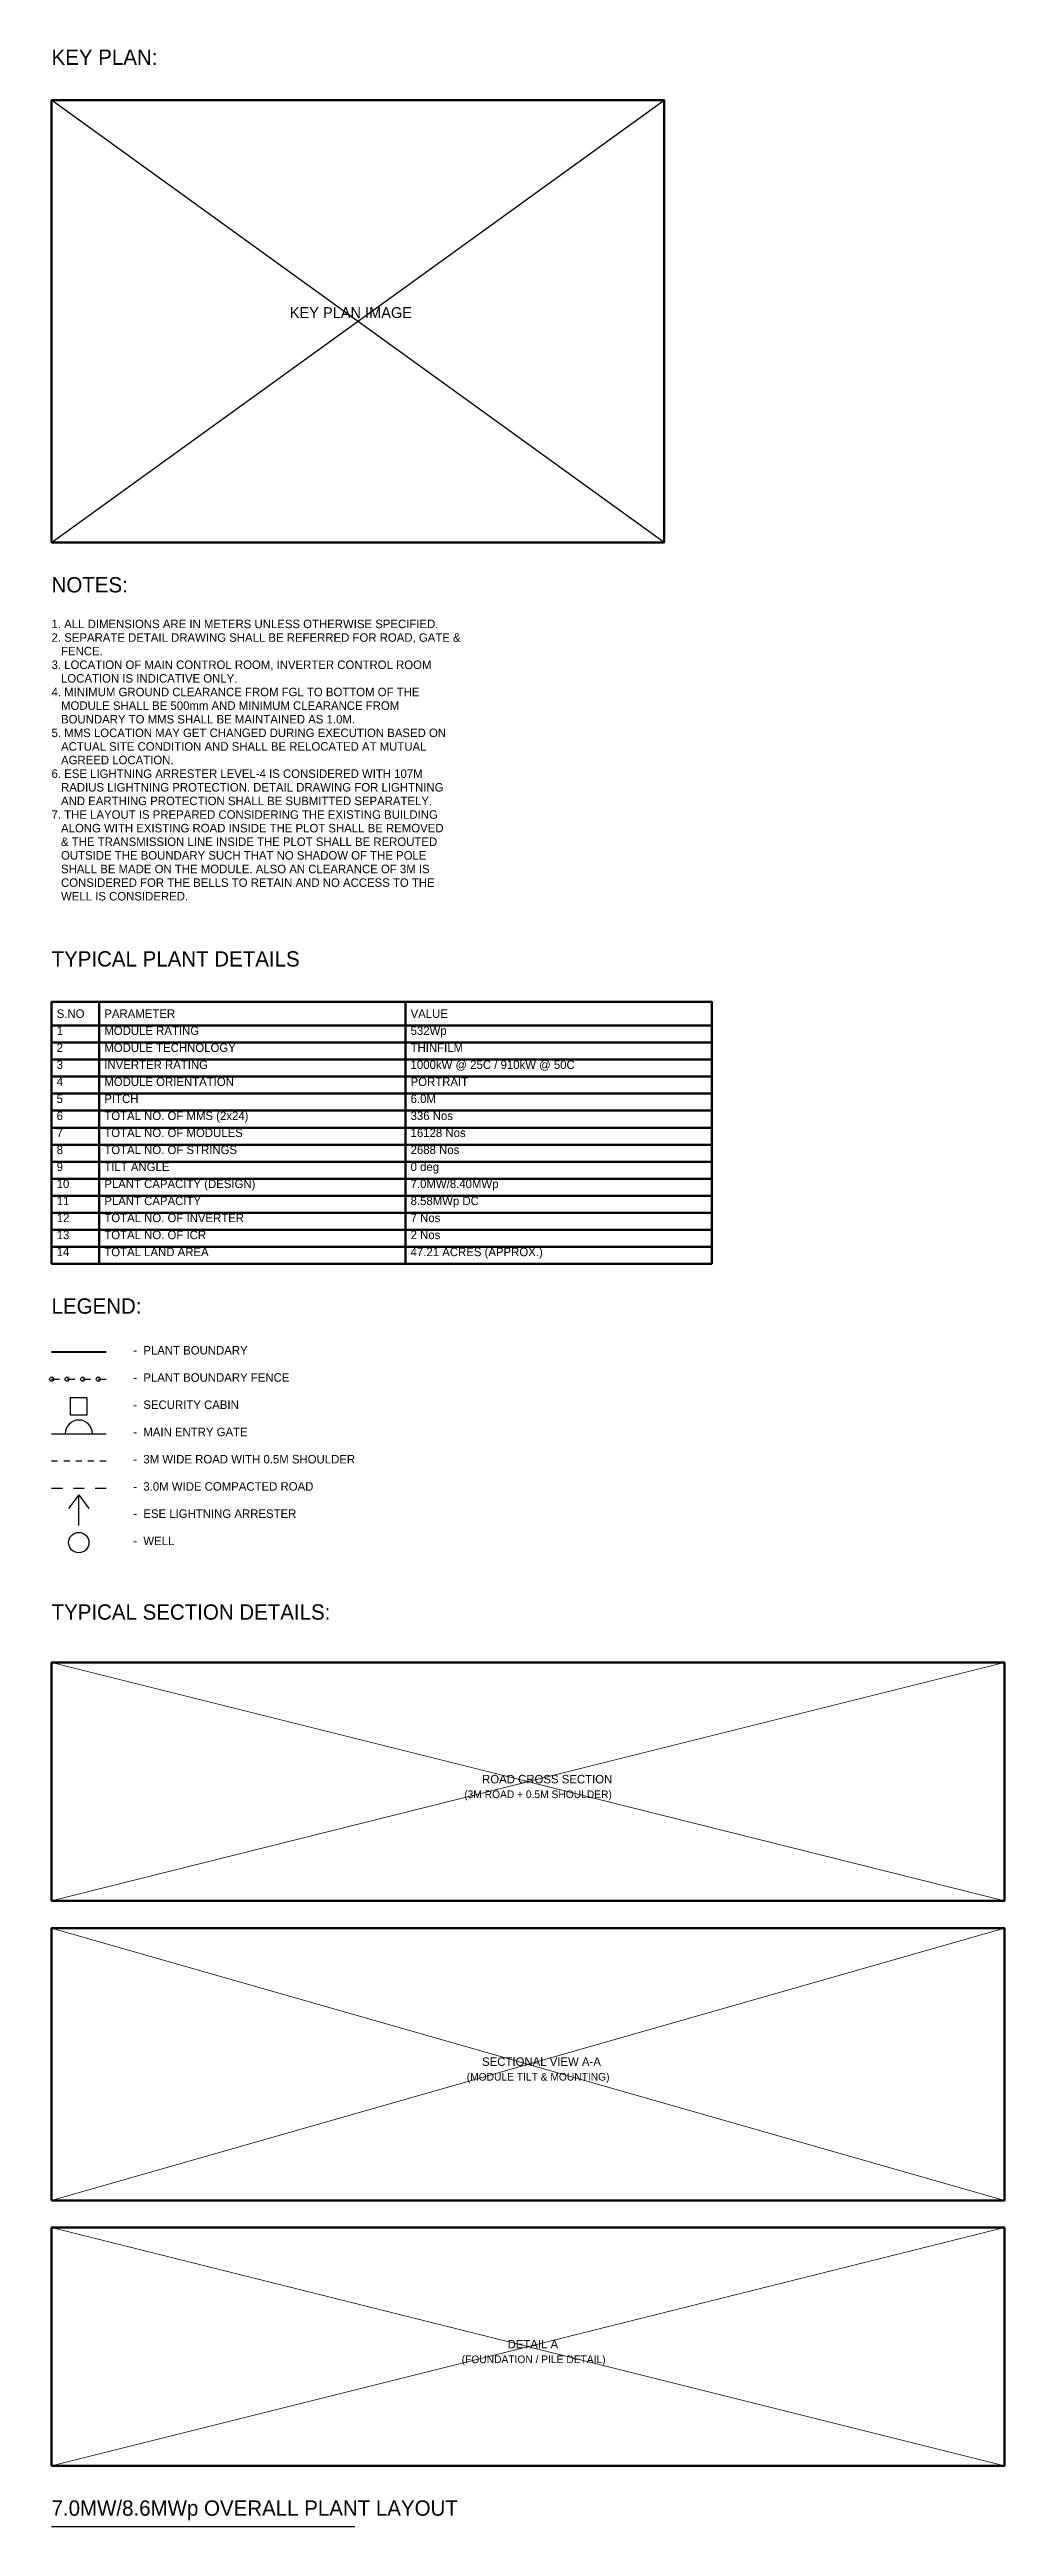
# Model space of a CAD drawing. Header units: metres. Extents: x 434302 to 507065, y 1937737 to 2381091.
# Drawn here: x 435241 to 435521, y 2380363 to 2381091 of the extents above; entities that cross this region are included whole.
import ezdxf
from ezdxf.enums import TextEntityAlignment as Align

# ---------------------------------------------------------------- set-up
doc = ezdxf.new("R2010")
doc.units = ezdxf.units.M
for name, color, linetype in [('BOUNDARY', 7, 'Continuous'), ('ENTRY_GATE', 6, 'Continuous'), ('FENCE', 30, 'Continuous'), ('LIGHTNING_ARRESTER', 3, 'Continuous'), ('ROADS', 2, 'Continuous'), ('SECURITY_CABIN', 4, 'Continuous'), ('SERVICE_ROAD', 1, 'Continuous'), ('TITLE_BLOCK', 7, 'Continuous'), ('WELL', 1, 'Continuous')]:
    doc.layers.add(name, color=color, linetype=linetype)

msp = doc.modelspace()

# ---------------------------------------------------------------- texts
at = {"layer": 'TITLE_BLOCK'}
for s, height, p in [('KEY PLAN:', 4.5, (435241.23, 2381085.07)), ('KEY PLAN IMAGE', 3.2, (435311.23, 2381011.07)), ('NOTES:', 4.5, (435241.23, 2380930.07)), ('2. SEPARATE DETAIL DRAWING SHALL BE REFERRED FOR ROAD, GATE &', 2.5, (435241.23, 2380916.17)), ('1. ALL DIMENSIONS ARE IN METERS UNLESS OTHERWISE SPECIFIED.', 2.5, (435241.23, 2380920.17)), ('3. LOCATION OF MAIN CONTROL ROOM, INVERTER CONTROL ROOM', 2.5, (435241.23, 2380908.17)), ('   FENCE.', 2.5, (435241.23, 2380912.17)), ('4. MINIMUM GROUND CLEARANCE FROM FGL TO BOTTOM OF THE', 2.5, (435241.23, 2380900.17)), ('   LOCATION IS INDICATIVE ONLY.', 2.5, (435241.23, 2380904.17)), ('   MODULE SHALL BE 500mm AND MINIMUM CLEARANCE FROM', 2.5, (435241.23, 2380896.17)), ('5. MMS LOCATION MAY GET CHANGED DURING EXECUTION BASED ON', 2.5, (435241.23, 2380888.17)), ('   BOUNDARY TO MMS SHALL BE MAINTAINED AS 1.0M.', 2.5, (435241.23, 2380892.17)), ('   ACTUAL SITE CONDITION AND SHALL BE RELOCATED AT MUTUAL', 2.5, (435241.23, 2380884.17)), ('   AGREED LOCATION.', 2.5, (435241.23, 2380880.17)), ('6. ESE LIGHTNING ARRESTER LEVEL-4 IS CONSIDERED WITH 107M', 2.5, (435241.23, 2380876.17)), ('   RADIUS LIGHTNING PROTECTION. DETAIL DRAWING FOR LIGHTNING', 2.5, (435241.23, 2380872.17)), ('7. THE LAYOUT IS PREPARED CONSIDERING THE EXISTING BUILDING', 2.5, (435241.23, 2380864.17)), ('   AND EARTHING PROTECTION SHALL BE SUBMITTED SEPARATELY.', 2.5, (435241.23, 2380868.17)), ('   ALONG WITH EXISTING ROAD INSIDE THE PLOT SHALL BE REMOVED', 2.5, (435241.23, 2380860.17)), ('   & THE TRANSMISSION LINE INSIDE THE PLOT SHALL BE REROUTED', 2.5, (435241.23, 2380856.17)), ('   OUTSIDE THE BOUNDARY SUCH THAT NO SHADOW OF THE POLE', 2.5, (435241.23, 2380852.17)), ('   SHALL BE MADE ON THE MODULE. ALSO AN CLEARANCE OF 3M IS', 2.5, (435241.23, 2380848.17)), ('   CONSIDERED FOR THE BELLS TO RETAIN AND NO ACCESS TO THE', 2.5, (435241.23, 2380844.17)), ('   WELL IS CONSIDERED.', 2.5, (435241.23, 2380840.17)), ('TYPICAL PLANT DETAILS', 4.5, (435241.23, 2380820.17)), ('S.NO', 2.5, (435242.73, 2380805.67)), ('PARAMETER', 2.5, (435256.73, 2380805.67)), ('VALUE', 2.5, (435346.73, 2380805.67)), ('1', 2.5, (435242.73, 2380800.67)), ('MODULE RATING', 2.5, (435256.73, 2380800.67)), ('532Wp', 2.5, (435346.73, 2380800.67)), ('2', 2.5, (435242.73, 2380795.67)), ('MODULE TECHNOLOGY', 2.5, (435256.73, 2380795.67)), ('THINFILM', 2.5, (435346.73, 2380795.67)), ('4', 2.5, (435242.73, 2380785.67)), ('3', 2.5, (435242.73, 2380790.67)), ('MODULE ORIENTATION', 2.5, (435256.73, 2380785.67)), ('INVERTER RATING', 2.5, (435256.73, 2380790.67)), ('1000kW @ 25C / 910kW @ 50C', 2.5, (435346.73, 2380790.67)), ('PORTRAIT', 2.5, (435346.73, 2380785.67)), ('5', 2.5, (435242.73, 2380780.67)), ('PITCH', 2.5, (435256.73, 2380780.67)), ('6.0M', 2.5, (435346.73, 2380780.67)), ('6', 2.5, (435242.73, 2380775.67)), ('7', 2.5, (435242.73, 2380770.67)), ('TOTAL NO. OF MMS (2x24)', 2.5, (435256.73, 2380775.67)), ('TOTAL NO. OF MODULES', 2.5, (435256.73, 2380770.67)), ('336 Nos', 2.5, (435346.73, 2380775.67)), ('16128 Nos', 2.5, (435346.73, 2380770.67)), ('8', 2.5, (435242.73, 2380765.67)), ('TOTAL NO. OF STRINGS', 2.5, (435256.73, 2380765.67)), ('2688 Nos', 2.5, (435346.73, 2380765.67)), ('9', 2.5, (435242.73, 2380760.67)), ('10', 2.5, (435242.73, 2380755.67)), ('TILT ANGLE', 2.5, (435256.73, 2380760.67)), ('PLANT CAPACITY (DESIGN)', 2.5, (435256.73, 2380755.67)), ('0 deg', 2.5, (435346.73, 2380760.67)), ('7.0MW/8.40MWp', 2.5, (435346.73, 2380755.67)), ('11', 2.5, (435242.73, 2380750.67)), ('PLANT CAPACITY', 2.5, (435256.73, 2380750.67)), ('8.58MWp DC', 2.5, (435346.73, 2380750.67)), ('12', 2.5, (435242.73, 2380745.67)), ('13', 2.5, (435242.73, 2380740.67)), ('TOTAL NO. OF INVERTER', 2.5, (435256.73, 2380745.67)), ('TOTAL NO. OF ICR', 2.5, (435256.73, 2380740.67)), ('7 Nos', 2.5, (435346.73, 2380745.67)), ('2 Nos', 2.5, (435346.73, 2380740.67)), ('14', 2.5, (435242.73, 2380735.67)), ('TOTAL LAND AREA', 2.5, (435256.73, 2380735.67)), ('47.21 ACRES (APPROX.)', 2.5, (435346.73, 2380735.67)), ('LEGEND:', 4.5, (435241.23, 2380718.17)), ('-  PLANT BOUNDARY', 2.5, (435265.23, 2380706.77)), ('-  PLANT BOUNDARY FENCE', 2.5, (435265.23, 2380698.77)), ('-  SECURITY CABIN', 2.5, (435265.23, 2380690.77)), ('-  MAIN ENTRY GATE', 2.5, (435265.23, 2380682.77)), ('-  3M WIDE ROAD WITH 0.5M SHOULDER', 2.5, (435265.23, 2380674.77)), ('-  3.0M WIDE COMPACTED ROAD', 2.5, (435265.23, 2380666.77)), ('-  ESE LIGHTNING ARRESTER', 2.5, (435265.23, 2380658.77)), ('-  WELL', 2.5, (435265.23, 2380650.77)), ('TYPICAL SECTION DETAILS:', 4.5, (435241.23, 2380628.27)), ('ROAD CROSS SECTION', 2.5, (435367.73, 2380580.77)), ('(3M ROAD + 0.5M SHOULDER)', 2.25, (435362.48, 2380576.52)), ('(MODULE TILT & MOUNTING)', 2.25, (435363.23, 2380493.52)), ('SECTIONAL VIEW A-A', 2.5, (435367.73, 2380497.77)), ('DETAIL A', 2.5, (435375.23, 2380414.77)), ('(FOUNDATION / PILE DETAIL)', 2.25, (435361.73, 2380410.52)), ('7.0MW/8.6MWp OVERALL PLANT LAYOUT', 4.5, (435241.23, 2380365.02))]:
    msp.add_text(s, height=height, dxfattribs=at).set_placement(p, align=Align.BOTTOM_LEFT)

# ---------------------------------------------------------------- linework, layer by layer
at = {"layer": 'BOUNDARY', "lineweight": 40}
msp.add_line((435241.23, 2380708.27), (435257.23, 2380708.27), dxfattribs=at)
at = {"layer": 'ENTRY_GATE', "lineweight": 30}
msp.add_line((435241.23, 2380684.27), (435257.23, 2380684.27), dxfattribs=at)
at = {"layer": 'ENTRY_GATE'}
msp.add_arc((435249.23, 2380684.27), 4, 0, 180, dxfattribs=at)
at = {"layer": 'FENCE', "lineweight": 30}
for p, q in [((435241.23, 2380700.27), (435243.52, 2380700.27)), ((435245.8, 2380700.27), (435248.09, 2380700.27)), ((435250.38, 2380700.27), (435252.66, 2380700.27)), ((435254.95, 2380700.27), (435257.23, 2380700.27))]:
    msp.add_line(p, q, dxfattribs=at)
at = {"layer": 'FENCE'}
for centre in [(435241.23, 2380700.27), (435245.8, 2380700.27), (435250.38, 2380700.27), (435254.95, 2380700.27)]:
    msp.add_circle(centre, 0.6, dxfattribs=at)
at = {"layer": 'LIGHTNING_ARRESTER', "lineweight": 30}
for p, q in [((435249.23, 2380666.27), (435246.23, 2380662.27)), ((435249.23, 2380657.27), (435249.23, 2380666.27)), ((435249.23, 2380666.27), (435252.23, 2380662.27))]:
    msp.add_line(p, q, dxfattribs=at)
at = {"layer": 'ROADS', "lineweight": 30}
for p, q in [((435241.23, 2380668.27), (435244.43, 2380668.27)), ((435247.63, 2380668.27), (435250.83, 2380668.27)), ((435254.03, 2380668.27), (435257.23, 2380668.27))]:
    msp.add_line(p, q, dxfattribs=at)
at = {"layer": 'SECURITY_CABIN', "lineweight": 30}
msp.add_lwpolyline([(435246.73, 2380689.77), (435251.73, 2380689.77), (435251.73, 2380694.77), (435246.73, 2380694.77)], close=True, dxfattribs=at)
at = {"layer": 'SERVICE_ROAD', "lineweight": 30}
for p, q in [((435241.23, 2380676.27), (435243.01, 2380676.27)), ((435244.79, 2380676.27), (435246.57, 2380676.27)), ((435248.34, 2380676.27), (435250.12, 2380676.27)), ((435251.9, 2380676.27), (435253.68, 2380676.27)), ((435255.46, 2380676.27), (435257.23, 2380676.27))]:
    msp.add_line(p, q, dxfattribs=at)
at = {"layer": 'TITLE_BLOCK', "lineweight": 25}
for p, q in [((435241.23, 2380946.07), (435421.23, 2381076.07)), ((435421.23, 2380946.07), (435241.23, 2381076.07))]:
    msp.add_line(p, q, dxfattribs=at)
at = {"layer": 'TITLE_BLOCK', "lineweight": 50}
for p, q in [((435255.23, 2380811.17), (435255.23, 2380804.17)), ((435345.23, 2380811.17), (435345.23, 2380804.17)), ((435255.23, 2380804.17), (435255.23, 2380799.17)), ((435345.23, 2380804.17), (435345.23, 2380799.17)), ((435255.23, 2380799.17), (435255.23, 2380794.17)), ((435345.23, 2380799.17), (435345.23, 2380794.17)), ((435255.23, 2380794.17), (435255.23, 2380789.17)), ((435255.23, 2380789.17), (435255.23, 2380784.17)), ((435345.23, 2380794.17), (435345.23, 2380789.17)), ((435345.23, 2380789.17), (435345.23, 2380784.17)), ((435255.23, 2380784.17), (435255.23, 2380779.17)), ((435345.23, 2380784.17), (435345.23, 2380779.17)), ((435255.23, 2380779.17), (435255.23, 2380774.17)), ((435255.23, 2380774.17), (435255.23, 2380769.17)), ((435345.23, 2380779.17), (435345.23, 2380774.17)), ((435345.23, 2380774.17), (435345.23, 2380769.17)), ((435255.23, 2380769.17), (435255.23, 2380764.17)), ((435345.23, 2380769.17), (435345.23, 2380764.17)), ((435255.23, 2380764.17), (435255.23, 2380759.17)), ((435255.23, 2380759.17), (435255.23, 2380754.17)), ((435345.23, 2380764.17), (435345.23, 2380759.17)), ((435345.23, 2380759.17), (435345.23, 2380754.17)), ((435255.23, 2380754.17), (435255.23, 2380749.17)), ((435345.23, 2380754.17), (435345.23, 2380749.17)), ((435255.23, 2380749.17), (435255.23, 2380744.17)), ((435255.23, 2380744.17), (435255.23, 2380739.17)), ((435345.23, 2380749.17), (435345.23, 2380744.17)), ((435345.23, 2380744.17), (435345.23, 2380739.17)), ((435255.23, 2380739.17), (435255.23, 2380734.17)), ((435345.23, 2380739.17), (435345.23, 2380734.17))]:
    msp.add_line(p, q, dxfattribs=at)
at = {"layer": 'TITLE_BLOCK', "lineweight": 18}
for p, q in [((435241.23, 2380547.02), (435521.23, 2380617.02)), ((435521.23, 2380547.02), (435241.23, 2380617.02)), ((435241.23, 2380459.02), (435521.23, 2380539.02)), ((435521.23, 2380459.02), (435241.23, 2380539.02)), ((435241.23, 2380381.02), (435521.23, 2380451.02)), ((435521.23, 2380381.02), (435241.23, 2380451.02))]:
    msp.add_line(p, q, dxfattribs=at)
at = {"layer": 'TITLE_BLOCK', "lineweight": 30}
msp.add_line((435241.23, 2380363.22), (435330.33, 2380363.22), dxfattribs=at)
at = {"layer": 'TITLE_BLOCK', "lineweight": 70}
msp.add_lwpolyline([(435241.23, 2380946.07), (435421.23, 2380946.07), (435421.23, 2381076.07), (435241.23, 2381076.07)], close=True, dxfattribs=at)
at = {"layer": 'TITLE_BLOCK', "lineweight": 50}
for points in [[(435241.23, 2380804.17), (435435.23, 2380804.17), (435435.23, 2380811.17), (435241.23, 2380811.17)], [(435241.23, 2380799.17), (435435.23, 2380799.17), (435435.23, 2380804.17), (435241.23, 2380804.17)], [(435241.23, 2380794.17), (435435.23, 2380794.17), (435435.23, 2380799.17), (435241.23, 2380799.17)], [(435241.23, 2380789.17), (435435.23, 2380789.17), (435435.23, 2380794.17), (435241.23, 2380794.17)], [(435241.23, 2380784.17), (435435.23, 2380784.17), (435435.23, 2380789.17), (435241.23, 2380789.17)], [(435241.23, 2380779.17), (435435.23, 2380779.17), (435435.23, 2380784.17), (435241.23, 2380784.17)], [(435241.23, 2380774.17), (435435.23, 2380774.17), (435435.23, 2380779.17), (435241.23, 2380779.17)], [(435241.23, 2380769.17), (435435.23, 2380769.17), (435435.23, 2380774.17), (435241.23, 2380774.17)], [(435241.23, 2380764.17), (435435.23, 2380764.17), (435435.23, 2380769.17), (435241.23, 2380769.17)], [(435241.23, 2380759.17), (435435.23, 2380759.17), (435435.23, 2380764.17), (435241.23, 2380764.17)], [(435241.23, 2380754.17), (435435.23, 2380754.17), (435435.23, 2380759.17), (435241.23, 2380759.17)], [(435241.23, 2380749.17), (435435.23, 2380749.17), (435435.23, 2380754.17), (435241.23, 2380754.17)], [(435241.23, 2380744.17), (435435.23, 2380744.17), (435435.23, 2380749.17), (435241.23, 2380749.17)], [(435241.23, 2380739.17), (435435.23, 2380739.17), (435435.23, 2380744.17), (435241.23, 2380744.17)], [(435241.23, 2380734.17), (435435.23, 2380734.17), (435435.23, 2380739.17), (435241.23, 2380739.17)], [(435241.23, 2380547.02), (435521.23, 2380547.02), (435521.23, 2380617.02), (435241.23, 2380617.02)], [(435241.23, 2380459.02), (435521.23, 2380459.02), (435521.23, 2380539.02), (435241.23, 2380539.02)], [(435241.23, 2380381.02), (435521.23, 2380381.02), (435521.23, 2380451.02), (435241.23, 2380451.02)]]:
    msp.add_lwpolyline(points, close=True, dxfattribs=at)
at = {"layer": 'WELL', "lineweight": 30}
msp.add_circle((435249.23, 2380652.27), 3, dxfattribs=at)

msp.set_redraw_order([(e.dxf.handle, doc.entitydb.next_handle()) for e in msp.query("TEXT MTEXT ATTDEF DIMENSION ARC_DIMENSION")])  # texts and dimensions are drawn at this point

doc.saveas('drawing.dxf')
